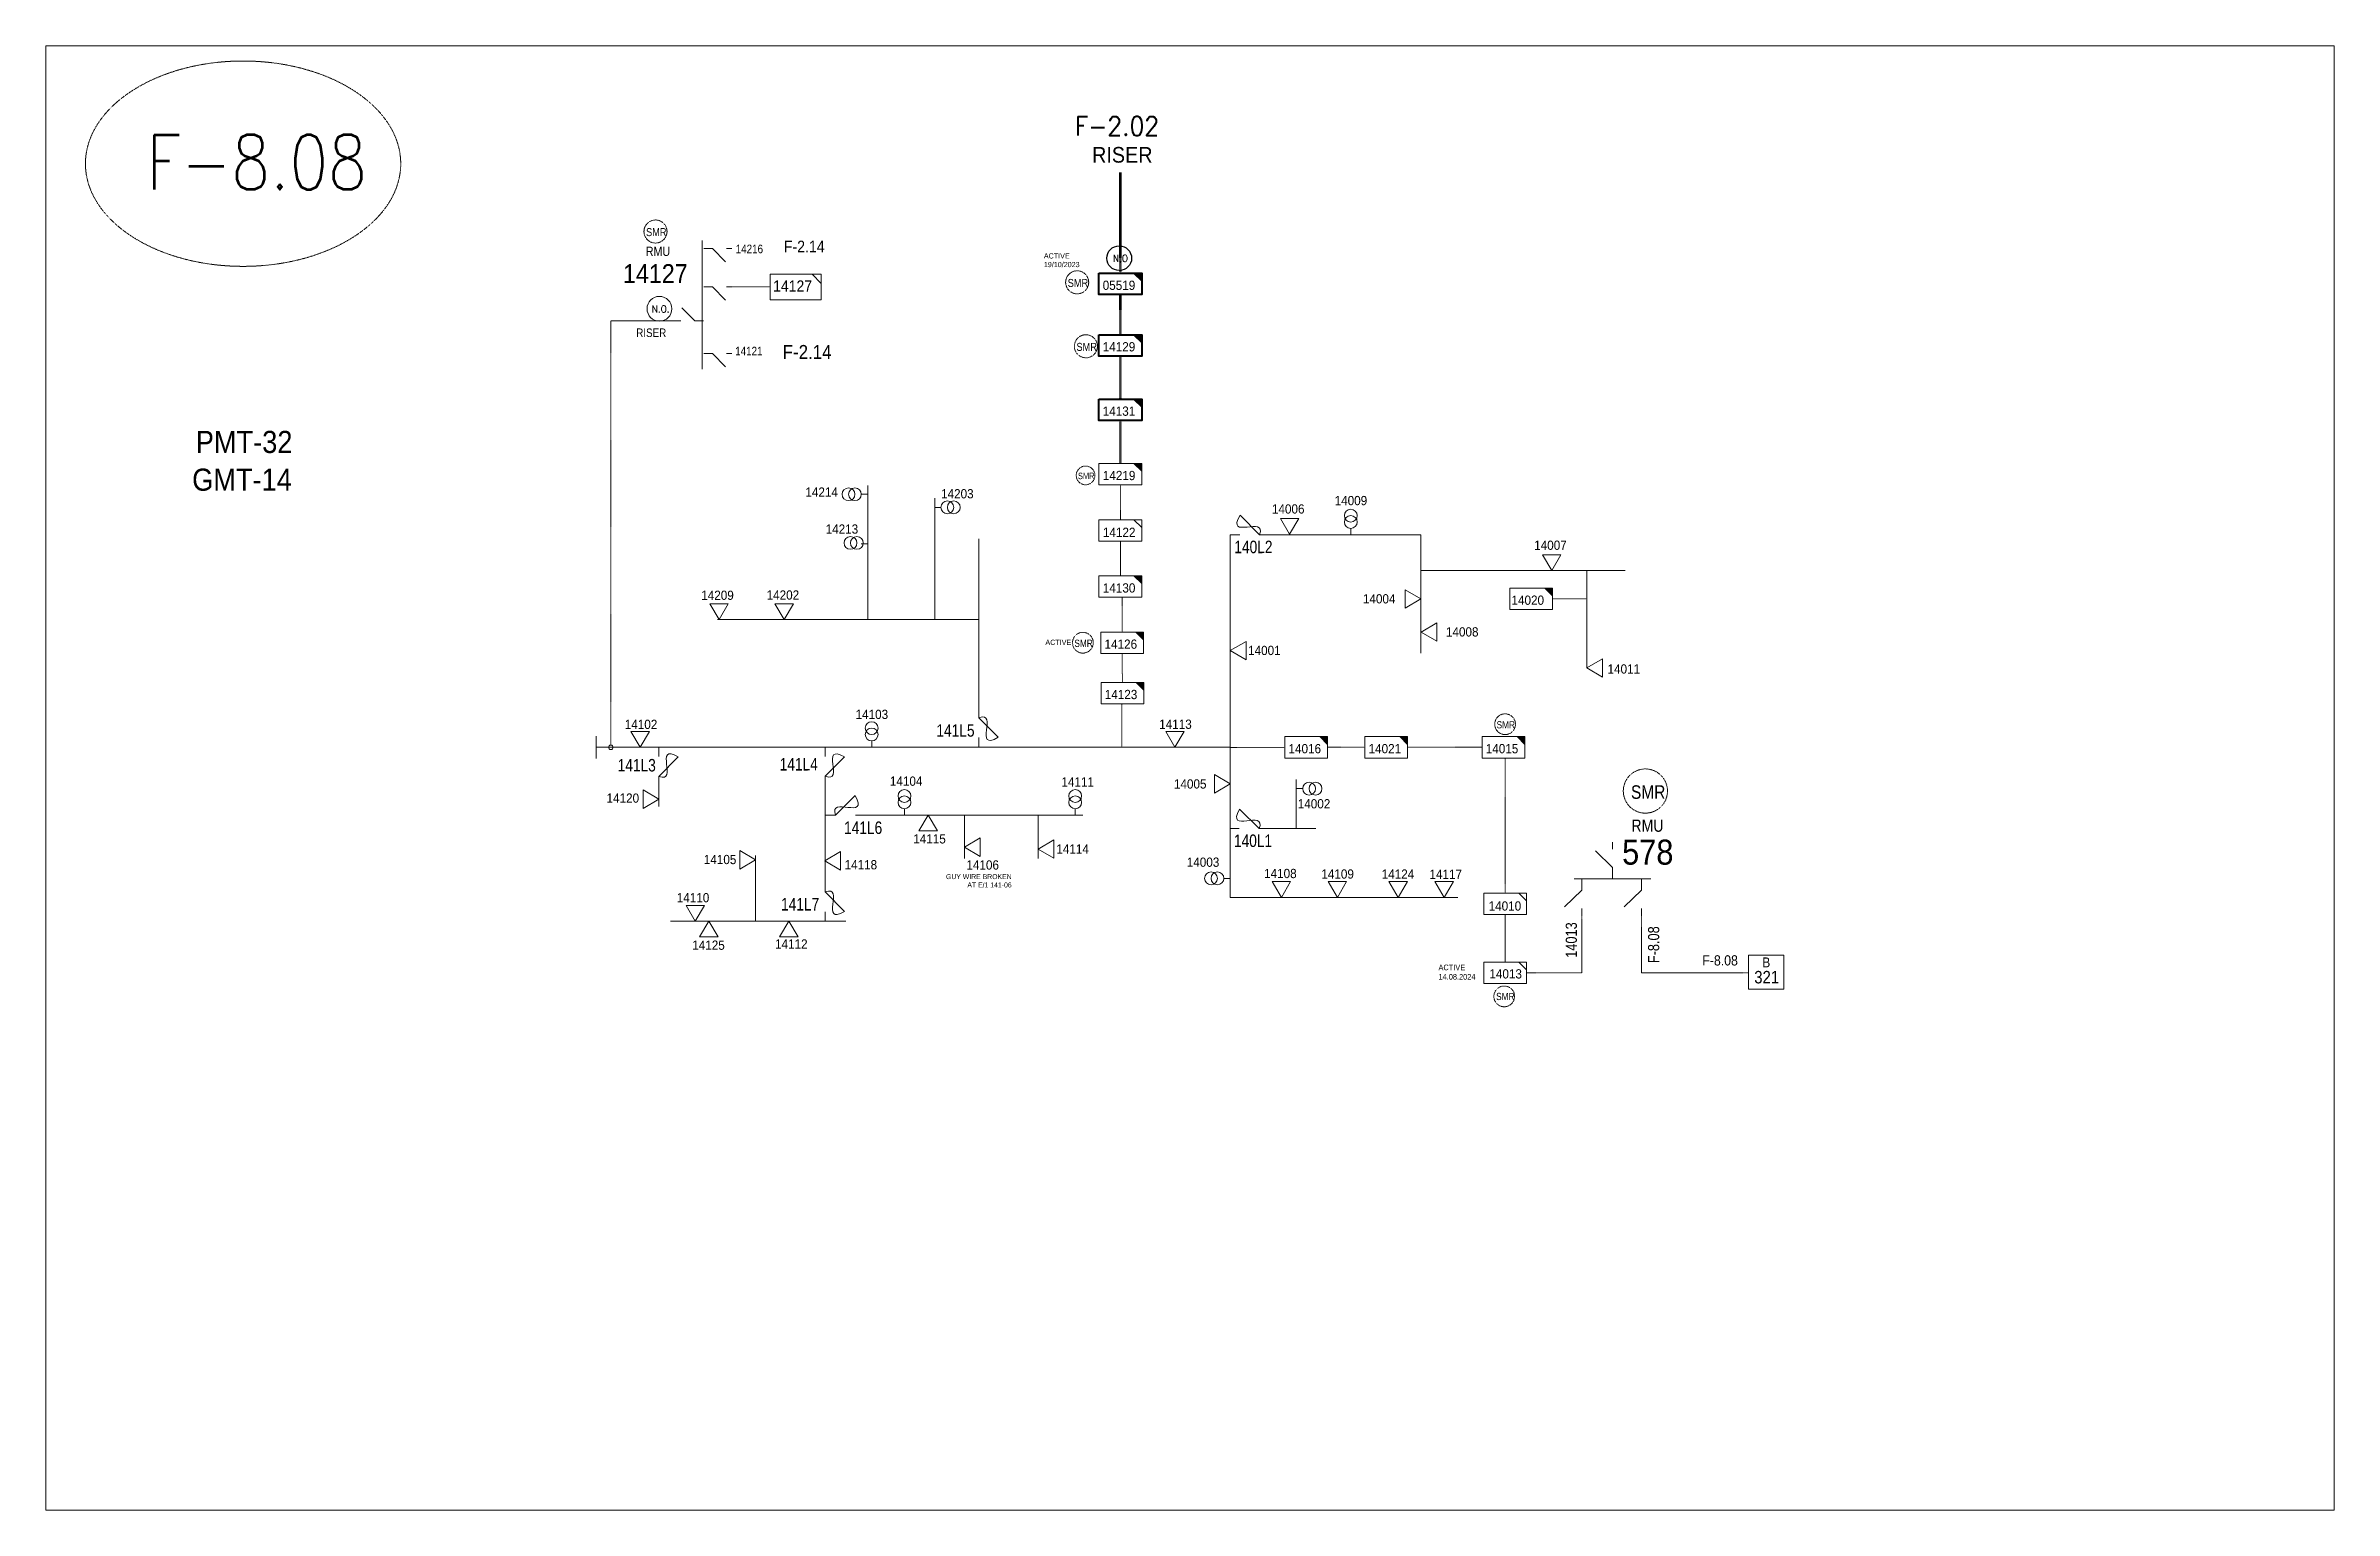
# Model space of a CAD drawing. Header units: metres. Extents: x 65984 to 144644, y -19036 to 23726.
# Drawn here: x 96188 to 97102, y 9989 to 10574 of the extents above; entities that cross this region are included whole.
import ezdxf
from ezdxf.enums import TextEntityAlignment as Align

# ---------------------------------------------------------------- set-up
doc = ezdxf.new("R2010")
doc.units = ezdxf.units.M
doc.header["$MEASUREMENT"] = 0
doc.linetypes.add('DGN Style 2', pattern=[0.023128, 0, -0.023128])
doc.linetypes.add('DGN Style 3', pattern=[0.013877, 0, -0.013877])
doc.layers.get('0').update_dxf_attribs({"color": 95, "lineweight": 40})
for name, color, linetype, lineweight in [('d_eos', 111, 'Continuous', 40), ('d_eos no', 121, 'Continuous', 40), ('d_fco', 5, 'Continuous', 40), ('d_fco text', 95, 'Continuous', 40), ('d_oh branch', 94, 'Continuous', 40), ('d_switch', 95, 'Continuous', 40), ('d_tf', 1, 'Continuous', 40), ('d_tf no', 6, 'Continuous', 40), ('d_tf_200', 1, 'Continuous', 40), ('d_ug cable', 95, 'Continuous', 40), ('d_unit sub', 7, 'Continuous', 40), ('fedr no', 95, 'Continuous', 40), ('GRID STATION  04', 7, 'Continuous', 40), ('Level 37', 7, 'Continuous', 0), ('O H MAIN FEEDER', 4, 'Continuous', 100), ('SW N O', 114, 'Continuous', 30)]:
    doc.layers.add(name, color=color, linetype=linetype, lineweight=lineweight)
doc.styles.add('NASKHF', font='naskhf.shx', dxfattribs={"height": 8})
doc.styles.add('Style-Arial', font='arial.ttf')
doc.styles.add('Style-ENGINEERING', font='ENGINEERING.shx')
doc.styles.add('Style-msdefault', font='msdefault.shx')
doc.styles.add('Style-STANDARD', font='STANDARD.shx')

msp = doc.modelspace()

# ---------------------------------------------------------------- texts
at = {"layer": 'd_eos no', "color": 2, "linetype": 'Continuous', "lineweight": 13, "style": 'Style-Arial', "width": 0.88}
for s, height, p in [('14127', 7.564, (96418.27, 10487.01)), ('578', 10, (96817.64, 10257.04))]:
    msp.add_text(s, height=height, dxfattribs=at).set_placement(p, align=Align.TOP_LEFT)
at = {"layer": 'd_eos no', "color": 7, "linetype": 'Continuous', "lineweight": 13, "style": 'Style-Arial', "width": 0.88}
for s, p in [('PMT-32', (96247.5, 10420.4)), ('GMT-14', (96246.07, 10405.31))]:
    msp.add_text(s, height=8.843, dxfattribs=at).set_placement(p, align=Align.TOP_LEFT)
at = {"layer": 'd_fco text', "color": 7, "linetype": 'Continuous', "lineweight": 13, "style": 'Style-msdefault', "width": 0.82}
for s, p in [('140L2', (96662.64, 10376.51)), ('141L5', (96543.56, 10303.17)), ('141L4', (96480.9, 10289.66))]:
    msp.add_text(s, height=5, rotation=0.03376, dxfattribs=at).set_placement(p, align=Align.TOP_LEFT)
at = {"layer": 'd_fco text', "color": 251, "linetype": 'Continuous', "lineweight": 13, "style": 'Style-msdefault', "width": 0.82}
for s, p in [('141L3', (96416.14, 10289.27)), ('140L1', (96662.49, 10259.09))]:
    msp.add_text(s, height=5, rotation=0.03376, dxfattribs=at).set_placement(p, align=Align.TOP_LEFT)
at = {"layer": 'd_fco text', "color": 7, "linetype": 'Continuous', "lineweight": 13, "style": 'Style-msdefault', "width": 0.82}
for s, p in [('141L6', (96506.65, 10259.3)), ('141L7', (96481.46, 10228.71))]:
    msp.add_text(s, height=5, rotation=0.03376, dxfattribs=at).set_placement(p)
at = {"layer": 'd_switch', "color": 1, "linetype": 'Continuous', "lineweight": 30, "style": 'Style-ENGINEERING', "width": 0.857143}
for p in [(96427.49, 10501.42), (96596.03, 10481.1), (96599.52, 10455.56)]:
    msp.add_text('SMR', height=3.211, rotation=0.00263, dxfattribs=at).set_placement(p, align=Align.TOP_LEFT)
at = {"layer": 'd_switch', "color": 7, "linetype": 'Continuous', "lineweight": 13, "style": 'Style-ENGINEERING', "width": 0.857143}
for s, p in [('14216', (96463.33, 10494.81)), ('RISER', (96423.56, 10461.31)), ('14121', (96463.11, 10453.98))]:
    msp.add_text(s, height=3.43, dxfattribs=at).set_placement(p, align=Align.TOP_LEFT)
at = {"layer": 'd_switch', "color": 55, "linetype": 'Continuous', "lineweight": 13, "style": 'Style-msdefault', "width": 0.9}
for height, p in [(4.688, (96498.88, 10496.39)), (5.61, (96501.63, 10454.71))]:
    msp.add_text('F-2.14', height=height, dxfattribs=at).set_placement(p, align=Align.TOP_RIGHT)
at = {"layer": 'd_switch', "color": 1, "linetype": 'Continuous', "lineweight": 30, "ltscale": 0.81, "style": 'Style-ENGINEERING', "width": 0.857143}
msp.add_text('SMR', height=2.601, rotation=0.00263, dxfattribs=at).set_placement((96600.12, 10403.69), align=Align.TOP_LEFT)
at = {"layer": 'd_switch', "color": 1, "linetype": 'Continuous', "lineweight": 30, "ltscale": 0.9, "style": 'Style-ENGINEERING', "width": 0.857143}
for p in [(96598.7, 10336.94), (96767.46, 10304.38), (96767.27, 10195.81)]:
    msp.add_text('SMR', height=2.89, rotation=0.00263, dxfattribs=at).set_placement(p, align=Align.TOP_LEFT)
at = {"layer": 'd_switch', "color": 1, "linetype": 'Continuous', "lineweight": 30, "ltscale": 1.391376, "style": 'Style-ENGINEERING', "width": 0.857143}
msp.add_text('SMR', height=5.401, rotation=0.00263, dxfattribs=at).set_placement((96821.17, 10278.75), align=Align.TOP_LEFT)
at = {"layer": 'd_switch', "color": 7, "linetype": 'Continuous', "lineweight": 13, "style": 'Style-ENGINEERING', "width": 0.857143}
for s, p in [('14013', (96795.09, 10209.82)), ('F-8.08', (96828, 10207.66))]:
    msp.add_text(s, height=4.453, rotation=90, dxfattribs=at).set_placement(p, align=Align.TOP_LEFT)
at = {"layer": 'd_switch', "color": 2, "linetype": 'Continuous', "lineweight": 13, "style": 'Style-msdefault', "width": 0.9}
msp.add_text('F-8.08', height=4.085, dxfattribs=at).set_placement((96863.91, 10210.83), align=Align.TOP_RIGHT)
at = {"layer": 'd_switch', "color": 2, "linetype": 'Continuous', "lineweight": 13, "insert": (96573.63, 10243.26), "char_height": 1.9996, "attachment_point": 3, "style": 'NASKHF'}
msp.add_mtext('\\Fmsdefault;\\H1x;\\W0.9;GUY WIRE BROKEN \\PAT E/1 141-06', dxfattribs=at)
msp.add_mtext('\\Fmsdefault;\\H1x;\\W0.9;GUY WIRE BROKEN \\PAT E/1 141-06', dxfattribs=at)
at = {"layer": 'd_tf no', "color": 7, "linetype": 'Continuous', "lineweight": 40, "style": 'Style-msdefault', "width": 0.945946}
msp.add_text('RISER', height=6.255, dxfattribs=at).set_placement((96605.76, 10533.83), align=Align.TOP_LEFT)
at = {"layer": 'd_tf no', "color": 2, "linetype": 'Continuous', "lineweight": 13, "style": 'Style-msdefault', "width": 0.945946}
for s, height, p in [('14127', 4.432, (96478.27, 10480.5)), ('14219', 3.7, (96610.07, 10404.4)), ('14126', 3.7, (96610.76, 10337.01)), ('14015', 3.7, (96763.13, 10295.25)), ('14013', 3.7, (96764.58, 10205.25))]:
    msp.add_text(s, height=height, dxfattribs=at).set_placement(p, align=Align.TOP_LEFT)
at = {"layer": 'd_tf no', "color": 121, "linetype": 'Continuous', "lineweight": 40, "style": 'Style-msdefault', "width": 0.945946}
msp.add_text('05519', height=3.7, dxfattribs=at).set_placement((96610.02, 10480.42), align=Align.TOP_LEFT)
at = {"layer": 'd_tf no', "color": 2, "linetype": 'Continuous', "lineweight": 40, "style": 'Style-msdefault', "width": 0.945946}
msp.add_text('14129', height=3.7, dxfattribs=at).set_placement((96610.02, 10455.84), align=Align.TOP_LEFT)
at = {"layer": 'd_tf no', "color": 251, "linetype": 'Continuous', "lineweight": 40, "style": 'Style-msdefault', "width": 0.945946}
msp.add_text('14131', height=3.7, dxfattribs=at).set_placement((96610.02, 10430.12), align=Align.TOP_LEFT)
at = {"layer": 'd_tf no', "color": 251, "linetype": 'Continuous', "lineweight": 13, "style": 'Style-msdefault', "width": 0.945946}
for s, p in [('14214', (96491.17, 10397.77)), ('14203', (96545.41, 10397.11)), ('14009', (96702.73, 10394.38)), ('14213', (96499.27, 10383)), ('14006', (96677.66, 10391.04)), ('14122', (96610.1, 10381.71)), ('14007', (96782.49, 10376.54)), ('14209', (96449.55, 10356.54)), ('14202', (96475.68, 10356.65)), ('14130', (96610.07, 10359.48)), ('14004', (96714.03, 10355.13)), ('14020', (96773.42, 10354.58)), ('14001', (96668.13, 10334.5)), ('14011', (96811.81, 10327.11)), ('14103', (96511.24, 10308.95)), ('14123', (96610.84, 10316.89)), ('14102', (96418.98, 10304.96)), ('14113', (96632.6, 10305.01)), ('14016', (96684.29, 10295.25)), ('14021', (96716.29, 10295.25)), ('14104', (96524.95, 10282.27)), ('14111', (96593.52, 10281.95)), ('14120', (96411.7, 10275.48)), ('14005', (96638.49, 10281.15)), ('14002', (96687.98, 10273.22)), ('14115', (96534.29, 10259.2)), ('14114', (96591.49, 10255.16)), ('14105', (96450.58, 10250.95)), ('14118', (96506.85, 10248.86)), ('14106', (96555.54, 10248.78)), ('14003', (96643.62, 10249.88)), ('14108', (96674.52, 10245.36)), ('14109', (96697.41, 10245.16)), ('14124', (96721.53, 10245.12)), ('14117', (96740.64, 10245.07)), ('14110', (96439.76, 10235.69)), ('14010', (96764.28, 10232.38)), ('14125', (96445.95, 10216.72)), ('14112', (96479.05, 10217.19))]:
    msp.add_text(s, height=3.7, dxfattribs=at).set_placement(p, align=Align.TOP_LEFT)
msp.add_text('14008', height=3.7, dxfattribs=at).set_placement((96760.23, 10341.91), align=Align.TOP_RIGHT)
at = {"layer": 'd_tf no', "color": 121, "linetype": 'Continuous', "lineweight": 40, "attachment_point": 1, "style": 'NASKHF'}
for s, insert, char_height in [('\\Fmsdefault;\\H1x;\\W0.945946;ACTIVE\\P19/10/2023', (96586.51, 10491.35), 2.076), ('\\Fmsdefault;\\H1x;\\W0.945946;ACTIVE\\P', (96587.12, 10336.94), 2.076), ('\\Fmsdefault;\\H1x;\\W0.945946;ACTIVE\\P14.08.2024', (96744.24, 10207.11), 2.2617)]:
    msp.add_mtext(s, dxfattribs=dict(at, insert=insert, char_height=char_height))
at = {"layer": 'fedr no', "color": 6, "linetype": 'Continuous', "lineweight": 13, "style": 'Style-STANDARD', "width": 0.909091}
msp.add_text('F-8.08', height=21.79, dxfattribs=at).set_placement((96271.81, 10527.73), align=Align.MIDDLE_CENTER)
at = {"layer": 'fedr no', "color": 55, "linetype": 'Continuous', "lineweight": 40, "insert": (96615.72, 10542.18), "char_height": 7.573, "attachment_point": 5, "style": 'Style-STANDARD'}
msp.add_mtext('F-2.02', dxfattribs=at)
at = {"layer": 'GRID STATION  04', "color": 218, "linetype": 'Continuous', "lineweight": 13, "style": 'Style-msdefault', "width": 0.888889}
msp.add_text('B', height=3.94, dxfattribs=at).set_placement((96873.72, 10206.01))
at = {"layer": 'GRID STATION  04', "color": 7, "linetype": 'Continuous', "lineweight": 13, "style": 'Style-msdefault', "width": 0.888889}
msp.add_text('321', height=4.999, dxfattribs=at).set_placement((96870.46, 10199.58))
at = {"layer": 'Level 37', "color": 2, "linetype": 'Continuous', "lineweight": 13, "style": 'Style-msdefault', "width": 0.86}
msp.add_text('RMU', height=3.706, dxfattribs=at).set_placement((96427.4, 10493.99), align=Align.TOP_LEFT)
msp.add_text('RMU', height=4.9, rotation=0.00037, dxfattribs=at).set_placement((96834.18, 10265.08), align=Align.TOP_RIGHT)

# ---------------------------------------------------------------- blocks, each defined once
blk = doc.blocks.new('TF_8')
at = {"color": 0, "linetype": 'ByBlock', "lineweight": -2}
blk.add_line((6.3, 4.95), (9.9, 1.35), dxfattribs=at)
blk.add_3dface([(-10.1, 4.95), (9.9, 4.95), (9.9, -5.05), (-10.1, -5.05)], dxfattribs=at)
blk = doc.blocks.new('exist.us-1000kva')
at = {"color": 0, "linetype": 'ByBlock', "lineweight": -2, "flags": 128}
blk.add_lwpolyline([(40, 12.9), (32.8, 20), (40, 20)], close=True, dxfattribs=at)
at = {"color": 0, "linetype": 'ByBlock', "lineweight": -2, "extrusion": (0, 0, -1)}
blk.add_solid([(-40, 12.9), (-32.8, 20), (-40, 20)], dxfattribs=at)
at = {"color": 0, "linetype": 'ByBlock', "lineweight": -2, "xscale": 2, "yscale": 2}
blk.add_blockref('TF_8', (20.2, 10.1), dxfattribs=at)
blk = doc.blocks.new('TFU_140')
at = {"layer": 'd_tf_200', "color": 251, "linetype": 'Continuous', "lineweight": 13}
blk.add_line((0, 10), (0, 0), dxfattribs=at)
for centre in [(0, 30), (0, 20)]:
    blk.add_circle(centre, 10, dxfattribs=at)
blk = doc.blocks.new('FUSE01')
at = {"color": 0, "linetype": 'ByBlock', "lineweight": -2}
blk.add_line((0, -17.15), (0, -22.55), dxfattribs=at)
at = {"color": 0, "linetype": 'ByBlock', "lineweight": -2, "flags": 128}
blk.add_lwpolyline([(0, 0.05), (0, -5.75), (-11.2, -16.95)], dxfattribs=at)
at = {"color": 0, "linetype": 'ByBlock', "lineweight": -2}
blk.add_open_spline([(-11.2, -16.95), (3.4, -25.35), (-11.6, -1.35), (0, -5.75)], degree=3, dxfattribs=at)
blk = doc.blocks.new('TFU_141')
at = {"layer": 'd_tf_200', "color": 251, "linetype": 'Continuous', "lineweight": 13}
blk.add_line((-1.4, 13.1), (-1.4, 3.1), dxfattribs=at)
for centre in [(0, 30), (0, 20)]:
    blk.add_circle(centre, 10, dxfattribs=at)
blk = doc.blocks.new('*U893')
at = {"layer": 'SW N O', "color": 3, "lineweight": 13}
blk.add_circle((0, 0), 16.8, dxfattribs=at)
at = {"layer": 'SW N O', "color": 3, "lineweight": 13, "style": 'Style-STANDARD'}
blk.add_text('N.O.', height=9.6, dxfattribs=at).set_placement((1.7, -0.2), align=Align.MIDDLE_CENTER)
blk = doc.blocks.new('*U1426')
at = {"layer": 'SW N O', "color": 3}
blk.add_circle((0, 0), 16.8, dxfattribs=at)
at = {"layer": 'SW N O', "color": 3, "style": 'Style-STANDARD'}
blk.add_text('N.O', height=9.6, dxfattribs=at).set_placement((1.7, -0.2), align=Align.MIDDLE_CENTER)
blk = doc.blocks.new('TRA1_1212')
at = {"layer": 'd_tf', "color": 251, "linetype": 'Continuous', "lineweight": 13, "ltscale": 0.000215867, "extrusion": (0, 0, -1), "flags": 128}
blk.add_lwpolyline([(-10.1, -17), (-0.1, 0), (9.9, -17)], close=True, dxfattribs=at)
blk = doc.blocks.new('TRA1_1211')
at = {"layer": 'd_tf', "color": 251, "linetype": 'Continuous', "lineweight": 13, "ltscale": 0.000215867, "xscale": 1.000046566207833, "yscale": 1.000046566207833, "zscale": 1.000046566207833, "rotation": 180}
blk.add_blockref('TRA1_1212', (0, 0), dxfattribs=at)
blk = doc.blocks.new('TRA1_1214')
at = {"layer": 'd_tf', "color": 251, "linetype": 'Continuous', "lineweight": 13, "ltscale": 0.000215867, "extrusion": (0, 0, -1), "flags": 128}
blk.add_lwpolyline([(-10.1, -17), (-0.1, 0), (9.9, -17)], close=True, dxfattribs=at)
blk = doc.blocks.new('TRA1_1213')
at = {"layer": 'd_tf', "color": 251, "linetype": 'Continuous', "lineweight": 13, "ltscale": 0.000215867, "xscale": 1.000046566207834, "yscale": 1.000046566207834, "zscale": 1.000046566207834, "rotation": 180}
blk.add_blockref('TRA1_1214', (0, 0), dxfattribs=at)
blk = doc.blocks.new('TRA1_1216')
at = {"layer": 'd_tf', "color": 251, "linetype": 'Continuous', "lineweight": 13, "ltscale": 0.000215867, "flags": 128}
blk.add_lwpolyline([(10.1, -17), (0.1, 0), (-9.9, -17)], close=True, dxfattribs=at)
blk = doc.blocks.new('TRA1_1215')
at = {"layer": 'd_tf', "color": 251, "linetype": 'Continuous', "lineweight": 13, "ltscale": 0.000215867, "xscale": 1.000046566207833, "yscale": 1.000046566207833, "zscale": 1.000046566207833, "rotation": 180}
blk.add_blockref('TRA1_1216', (0, 0), dxfattribs=at)
blk = doc.blocks.new('TRA1_1210')
at = {"layer": 'd_tf', "color": 251, "linetype": 'Continuous', "lineweight": 13, "ltscale": 0.000215867, "extrusion": (0, 0, -1), "flags": 128}
blk.add_lwpolyline([(-10.1, -17), (-0.1, 0), (9.9, -17)], close=True, dxfattribs=at)
blk = doc.blocks.new('TRA1_1209')
at = {"layer": 'd_tf', "color": 251, "linetype": 'Continuous', "lineweight": 13, "ltscale": 0.000215867, "xscale": 1.000046566207833, "yscale": 1.000046566207833, "zscale": 1.000046566207833, "rotation": 180}
blk.add_blockref('TRA1_1210', (0, 0), dxfattribs=at)

# ---------------------------------------------------------------- linework, layer by layer
at = {"layer": 'd_eos', "color": 2, "linetype": 'Continuous', "lineweight": 13, "ltscale": 0.460401}
msp.add_line((96449.98, 10496.51), (96449.98, 10445.02), dxfattribs=at)
at = {"layer": 'd_eos', "color": 2, "linetype": 'Continuous', "lineweight": 13, "ltscale": 0.534681}
for p, q in [((96450.55, 10493.24), (96454.07, 10493.24)), ((96454.07, 10493.24), (96459.21, 10487.94)), ((96459.7, 10493.24), (96461.84, 10493.24)), ((96450.55, 10477.94), (96454.07, 10477.94)), ((96454.07, 10477.94), (96459.21, 10472.64)), ((96459.7, 10477.94), (96461.84, 10477.94)), ((96446.98, 10464.3), (96441.84, 10469.6)), ((96441.35, 10464.3), (96439.21, 10464.3)), ((96450.49, 10464.3), (96446.98, 10464.3)), ((96450.55, 10451.25), (96454.07, 10451.25)), ((96454.07, 10451.25), (96459.21, 10445.95)), ((96459.7, 10451.25), (96461.84, 10451.25))]:
    msp.add_line(p, q, dxfattribs=at)
at = {"layer": 'd_eos', "color": 2, "linetype": 'Continuous', "lineweight": 13, "ltscale": 0.625574}
for p, q in [((96813.83, 10253.24), (96813.83, 10256)), ((96813.83, 10245.94), (96806.97, 10252.6)), ((96813.83, 10241.38), (96813.83, 10245.94)), ((96801.53, 10236.83), (96794.67, 10230.17)), ((96798.53, 10241.38), (96829.13, 10241.38)), ((96801.53, 10241.38), (96801.53, 10236.83)), ((96825.33, 10236.83), (96818.47, 10230.17)), ((96825.34, 10241.38), (96825.34, 10236.83))]:
    msp.add_line(p, q, dxfattribs=at)
at = {"layer": 'd_eos', "color": 7, "linetype": 'Continuous', "lineweight": 13, "ltscale": 0.625574}
for p, q in [((96801.53, 10229.53), (96801.53, 10226.76)), ((96825.34, 10229.53), (96825.34, 10226.76))]:
    msp.add_line(p, q, dxfattribs=at)
at = {"layer": 'd_oh branch', "color": 251, "linetype": 'Continuous', "lineweight": 13}
for p, q in [((96516.1, 10345.16), (96516.1, 10398.61)), ((96542.96, 10345.23), (96542.96, 10393.49)), ((96560.48, 10377.21), (96560.48, 10309.62)), ((96661.01, 10378.85), (96661.01, 10233.97)), ((96675.63, 10378.85), (96737.23, 10378.85)), ((96737.23, 10331.51), (96737.23, 10378.85)), ((96818.89, 10364.58), (96737.23, 10364.58)), ((96803.52, 10364.58), (96803.52, 10325.64)), ((96456.09, 10344.97), (96560.48, 10344.97)), ((96407.5, 10298.38), (96407.5, 10289.52)), ((96661.01, 10293.93), (96407.71, 10293.93)), ((96432.6, 10279.67), (96432.6, 10270.27)), ((96499.06, 10280.49), (96499.06, 10240.18)), ((96687.34, 10261.48), (96687.34, 10281.13)), ((96602.03, 10266.81), (96512.75, 10266.81)), ((96554.75, 10266.81), (96554.75, 10249.45)), ((96584.24, 10266.81), (96584.24, 10249.45)), ((96674.94, 10261.43), (96695.18, 10261.43)), ((96471.25, 10250.67), (96471.25, 10224.7)), ((96661.01, 10233.97), (96752, 10233.97)), ((96437.2, 10224.46), (96507.4, 10224.46))]:
    msp.add_line(p, q, dxfattribs=at)
at = {"layer": 'd_ug cable', "color": 5, "linetype": 'DGN Style 3', "lineweight": 100}
msp.add_line((96617.07, 10483.37), (96617.07, 10523.61), dxfattribs=at)
at = {"layer": 'd_ug cable', "color": 2, "linetype": 'DGN Style 3', "lineweight": 13}
msp.add_line((96477.08, 10477.96), (96460.54, 10477.96), dxfattribs=at)
at = {"layer": 'd_ug cable', "color": 251, "linetype": 'DGN Style 3', "lineweight": 100}
msp.add_line((96617.07, 10458.79), (96617.07, 10474.83), dxfattribs=at)
at = {"layer": 'd_ug cable', "color": 251, "linetype": 'DGN Style 3', "lineweight": 13}
for p, q in [((96440.28, 10464.3), (96418.76, 10464.3)), ((96617.89, 10319.84), (96617.81, 10331.42)), ((96699.87, 10293.93), (96714.8, 10293.93)), ((96731.87, 10293.93), (96761.64, 10293.93)), ((96770.94, 10208.11), (96770.94, 10227.08))]:
    msp.add_line(p, q, dxfattribs=at)
at = {"layer": 'd_ug cable', "color": 251, "linetype": 'DGN Style 3', "lineweight": 13, "flags": 128}
for points in [[(96418.76, 10464.3), (96413.42, 10464.3), (96413.42, 10294.85)], [(96617.07, 10384.9), (96617.07, 10398.81)], [(96617.07, 10362.44), (96617.07, 10376.35)], [(96617.81, 10339.97), (96617.81, 10353.89)], [(96803.52, 10353.23), (96789.78, 10353.23)], [(96617.65, 10293.93), (96617.65, 10311.33)], [(96682.8, 10293.91), (96661.01, 10293.91)]]:
    msp.add_lwpolyline(points, dxfattribs=at)
at = {"layer": 'd_ug cable', "color": 251, "linetype": 'DGN Style 3', "lineweight": 100, "flags": 128}
for points in [[(96617.07, 10433.07), (96617.07, 10450.25)], [(96617.07, 10407.35), (96617.07, 10424.53)]]:
    msp.add_lwpolyline(points, dxfattribs=at)
at = {"layer": 'd_ug cable', "color": 251, "linetype": 'DGN Style 2', "lineweight": 13, "flags": 128}
for points in [[(96770.94, 10235.61), (96770.94, 10289.66)], [(96779.48, 10203.84), (96801.53, 10203.84), (96801.53, 10226.76)], [(96825.34, 10226.76), (96825.34, 10203.84), (96868.17, 10203.84)]]:
    msp.add_lwpolyline(points, dxfattribs=at)
at = {"layer": 'd_ug cable', "color": 2, "linetype": 'DGN Style 3', "lineweight": 13}
for centre, radius in [((96431.27, 10500.06), 4.61), ((96599.81, 10479.75), 4.61), ((96603.3, 10454.2), 4.61), ((96603.18, 10402.59), 3.74), ((96602.1, 10335.72), 4.15), ((96770.86, 10303.16), 4.15), ((96826.94, 10276.46), 8.83), ((96770.52, 10194.4), 4.15)]:
    msp.add_circle(centre, radius, dxfattribs=at)
at = {"layer": 'd_ug cable', "color": 251, "linetype": 'Continuous', "lineweight": 13}
msp.add_circle((96413.42, 10293.93), 0.925, dxfattribs=at)
at = {"layer": 'fedr no', "color": 82, "linetype": 'DGN Style 3', "lineweight": 13, "true_color": 0x1dc70e}
msp.add_ellipse((96266.42, 10527.16), major_axis=(63.01, 0), ratio=0.651175, dxfattribs=at)
at = {"layer": 'GRID STATION  04', "color": 218, "linetype": 'Continuous', "lineweight": 13, "ltscale": 0.437972, "flags": 128}
msp.add_lwpolyline([(96868.17, 10197.3), (96868.17, 10210.86), (96882.3, 10210.86), (96882.3, 10197.3)], close=True, dxfattribs=at)
at = {"layer": 'O H MAIN FEEDER', "color": 140, "lineweight": 13, "ltscale": 0.498271, "flags": 128}
msp.add_lwpolyline([(96187.55, 10574.28), (97102.27, 10574.28), (97102.27, 9989.06), (96187.55, 9989.06)], close=True, dxfattribs=at)

# ---------------------------------------------------------------- block references
at = {"layer": 'd_fco', "color": 7, "linetype": 'Continuous', "lineweight": 13, "zscale": 0.1205302691593963}
for p, xscale, yscale, rotation in [((96676.7, 10378.85), 0.6956503591949783, 0.6956503591949783, 269.9999150855069), ((96560.48, 10309.72), 0.6956503591949783, -0.6956503591949784, 180.0000849144931), ((96499.1, 10278.43), 0.6864630496950678, 0.6864630496950678, 179.9999150855069), ((96499.27, 10266.81), 0.6956503591949785, -0.6956503591949786, 270.0675985514158), ((96499.06, 10240.14), 0.6956503591949784, -0.6956503591949785, 180.0675985514292)]:
    msp.add_blockref('FUSE01', p, dxfattribs=dict(at, xscale=xscale, yscale=yscale, rotation=rotation))
at = {"layer": 'd_fco', "color": 251, "linetype": 'Continuous', "lineweight": 13, "xscale": 0.6956503591949783, "yscale": 0.6956503591949783, "zscale": 0.1205302691593963}
for p, rotation in [((96432.6, 10278.3), 179.9999150855069), ((96676.55, 10261.43), 269.9999150855069)]:
    msp.add_blockref('FUSE01', p, dxfattribs=dict(at, rotation=rotation))
at = {"layer": 'd_tf', "color": 251, "linetype": 'Continuous', "lineweight": 13, "ltscale": 0.000215867}
for name, p, xscale, yscale, zscale, rotation in [('TRA1_1211', (96684.77, 10379.1), 0.37, 0.37, 0.37, 359.9999999999999), ('TRA1_1211', (96789.54, 10364.58), 0.37, 0.37, 0.37, 359.9999999999999), ('TRA1_1215', (96737.2, 10353.24), 0.3699999999999999, 0.3699999999999999, 0.3699999999999999, 90.00000065242558), ('TRA1_1211', (96456.71, 10344.97), 0.37, 0.37, 0.37, 359.9999999999999), ('TRA1_1211', (96482.72, 10344.97), 0.37, 0.37, 0.37, 359.9999999999999), ('TRA1_1211', (96803.52, 10325.61), 0.37, 0.37, 0.37, 269.9999999999686), ('TRA1_1211', (96425.18, 10293.93), 0.37, 0.37, 0.37, 359.9999999999999), ('TRA1_1211', (96638.95, 10293.93), 0.37, 0.37, 0.37, 359.9999999999999), ('TRA1_1211', (96661.01, 10279.38), 0.37, 0.37, 0.37, 90.00000000000001), ('TRA1_1211', (96432.6, 10273.24), 0.37, 0.37, 0.37, 90.00000000000001), ('TRA1_1211', (96471.25, 10249.04), 0.37, 0.37, 0.37, 90.00000000000001), ('TRA1_1211', (96681.46, 10233.97), 0.37, 0.37, 0.37, 359.9999999999999), ('TRA1_1211', (96703.86, 10233.97), 0.37, 0.37, 0.37, 359.9999999999999), ('TRA1_1211', (96728.15, 10233.97), 0.37, 0.37, 0.37, 359.9999999999999), ('TRA1_1211', (96746.54, 10233.97), 0.37, 0.37, 0.37, 359.9999999999999), ('TRA1_1211', (96447.2, 10224.46), 0.37, 0.37, 0.37, 359.9999999999999)]:
    msp.add_blockref(name, p, dxfattribs=dict(at, xscale=xscale, yscale=yscale, zscale=zscale, rotation=rotation))
at = {"layer": 'd_tf', "color": 251, "linetype": 'Continuous', "lineweight": 13, "ltscale": 0.000215867, "extrusion": (0, 0, -1)}
for name, p, xscale, yscale, zscale, rotation in [('TRA1_1211', (-96737.26, 10340.05), 0.37, 0.37, 0.37, 90.00000065179691), ('TRA1_1213', (-96661.01, 10332.62), 0.3699999999999999, 0.3699999999999999, 0.3699999999999999, 90.00019023536763), ('TRA1_1211', (-96540.3, 10266.81), 0.37, 0.37, 0.37, 180), ('TRA1_1211', (-96554.75, 10254.08), 0.3699999999999999, 0.3699999999999999, 0.3699999999999999, 90.00019023536763), ('TRA1_1211', (-96584.24, 10253.31), 0.3699999999999999, 0.3699999999999999, 0.3699999999999999, 90.00019023536763), ('TRA1_1209', (-96498.91, 10248.57), 0.3699999999999999, 0.3699999999999999, 0.3699999999999999, 90.00018838036652), ('TRA1_1211', (-96452.62, 10224.45), 0.37, 0.37, 0.37, 180), ('TRA1_1211', (-96484.59, 10224.46), 0.37, 0.37, 0.37, 180)]:
    msp.add_blockref(name, p, dxfattribs=dict(at, xscale=xscale, yscale=yscale, zscale=zscale, rotation=rotation))
at = {"layer": 'd_tf_200', "color": 251, "linetype": 'Continuous', "lineweight": 13}
for name, p, xscale, yscale, zscale, rotation in [('TFU_140', (96516.1, 10395.06), 0.256057359993943, 0.256057359993943, 0.256057359993943, 89.99999999999987), ('TFU_141', (96516.89, 10375.61), 0.2560573599939432, 0.2560573599939432, 0.2560573599939432, 89.9999999999998), ('TFU_140', (96530.77, 10266.82), 0.2560573599939433, 0.2560573599939433, 0.2560573599939433, 359.9999999999999), ('TFU_140', (96599.04, 10266.81), 0.2560573599939433, 0.2560573599939433, 0.2560573599939433, 359.9999999999999), ('TFU_140', (96687.4, 10277.42), 0.2560573599939431, 0.2560573599939431, 0.2560573599939431, 269.9999999999998)]:
    msp.add_blockref(name, p, dxfattribs=dict(at, xscale=xscale, yscale=yscale, zscale=zscale, rotation=rotation))
at = {"layer": 'd_tf_200', "color": 251, "linetype": 'Continuous', "lineweight": 13, "extrusion": (0, 0, -1)}
for p, xscale, yscale, zscale, rotation in [((-96542.82, 10389.82), 0.256057359993943, 0.256057359993943, 0.256057359993943, 90.00019155983973), ((-96709.18, 10378.85), 0.2560573599939431, 0.2560573599939431, 0.2560573599939431, 359.9999999999999), ((-96517.69, 10293.93), 0.2560573599939425, 0.2560573599939425, 0.2560573599939425, 359.9999999999999), ((-96661.01, 10241.57), 0.2560573599939431, 0.2560573599939431, 0.2560573599939431, 270.0001852220005)]:
    msp.add_blockref('TFU_140', p, dxfattribs=dict(at, xscale=xscale, yscale=yscale, zscale=zscale, rotation=rotation))
at = {"layer": 'd_unit sub', "color": 2, "linetype": 'Continuous', "lineweight": 13, "rotation": 359.9999999999999}
for name, p, xscale, yscale, zscale in [('TF_8', (96487.4, 10477.95), 1.022437038455814, 1.022437038455814, 0.5112185192279068), ('exist.us-1000kva', (96608.53, 10398.81), 0.4267622666565712, 0.4267622666565712, 0.4267622666565712), ('exist.us-1000kva', (96609.28, 10331.42), 0.4267622666565712, 0.4267622666565712, 0.4267622666565712), ('exist.us-1000kva', (96761.64, 10289.66), 0.4267622666565712, 0.4267622666565712, 0.4267622666565712), ('TF_8', (96771.03, 10203.89), 0.8535245333131425, 0.8535245333131425, 0.4267622666565712)]:
    msp.add_blockref(name, p, dxfattribs=dict(at, xscale=xscale, yscale=yscale, zscale=zscale))
at = {"layer": 'd_unit sub', "color": 2, "linetype": 'Continuous', "lineweight": 40, "xscale": 0.4267622666565712, "yscale": 0.4267622666565712, "zscale": 0.4267622666565712, "rotation": 359.9999999999999}
for p in [(96608.53, 10474.83), (96608.53, 10450.25)]:
    msp.add_blockref('exist.us-1000kva', p, dxfattribs=at)
at = {"layer": 'd_unit sub', "color": 251, "linetype": 'Continuous', "lineweight": 40, "xscale": 0.4267622666565712, "yscale": 0.4267622666565712, "zscale": 0.4267622666565712, "rotation": 359.9999999999999}
msp.add_blockref('exist.us-1000kva', (96608.53, 10424.53), dxfattribs=at)
at = {"layer": 'd_unit sub', "color": 251, "linetype": 'Continuous', "lineweight": 13, "zscale": 0.4267622666565712, "rotation": 359.9999999999999}
for name, p, xscale, yscale in [('TF_8', (96617.15, 10380.66), 0.8535245333131425, 0.8535245333131425), ('exist.us-1000kva', (96608.53, 10353.89), 0.4267622666565712, 0.4267622666565712), ('exist.us-1000kva', (96772.71, 10348.99), 0.4267622666565712, 0.4267622666565712), ('exist.us-1000kva', (96609.35, 10311.3), 0.4267622666565712, 0.4267622666565712), ('exist.us-1000kva', (96682.8, 10289.66), 0.4267622666565712, 0.4267622666565712), ('exist.us-1000kva', (96714.8, 10289.66), 0.4267622666565712, 0.4267622666565712), ('TF_8', (96771.03, 10231.39), 0.8535245333131425, 0.8535245333131425)]:
    msp.add_blockref(name, p, dxfattribs=dict(at, xscale=xscale, yscale=yscale))
at = {"layer": 'SW N O', "color": 3, "xscale": 0.2950694635422144, "yscale": 0.2950694635422144, "zscale": 0.2950694635422144}
msp.add_blockref('*U1426', (96616.62, 10489.4), dxfattribs=at)
at = {"layer": 'SW N O', "color": 3, "lineweight": 13, "xscale": 0.2950694635422144, "yscale": 0.2950694635422144, "zscale": 0.2950694635422144}
msp.add_blockref('*U893', (96432.84, 10469.18), dxfattribs=at)

msp.set_redraw_order([(e.dxf.handle, doc.entitydb.next_handle()) for e in msp.query("TEXT MTEXT ATTDEF DIMENSION ARC_DIMENSION")])  # texts and dimensions are drawn at this point

doc.saveas('drawing.dxf')
